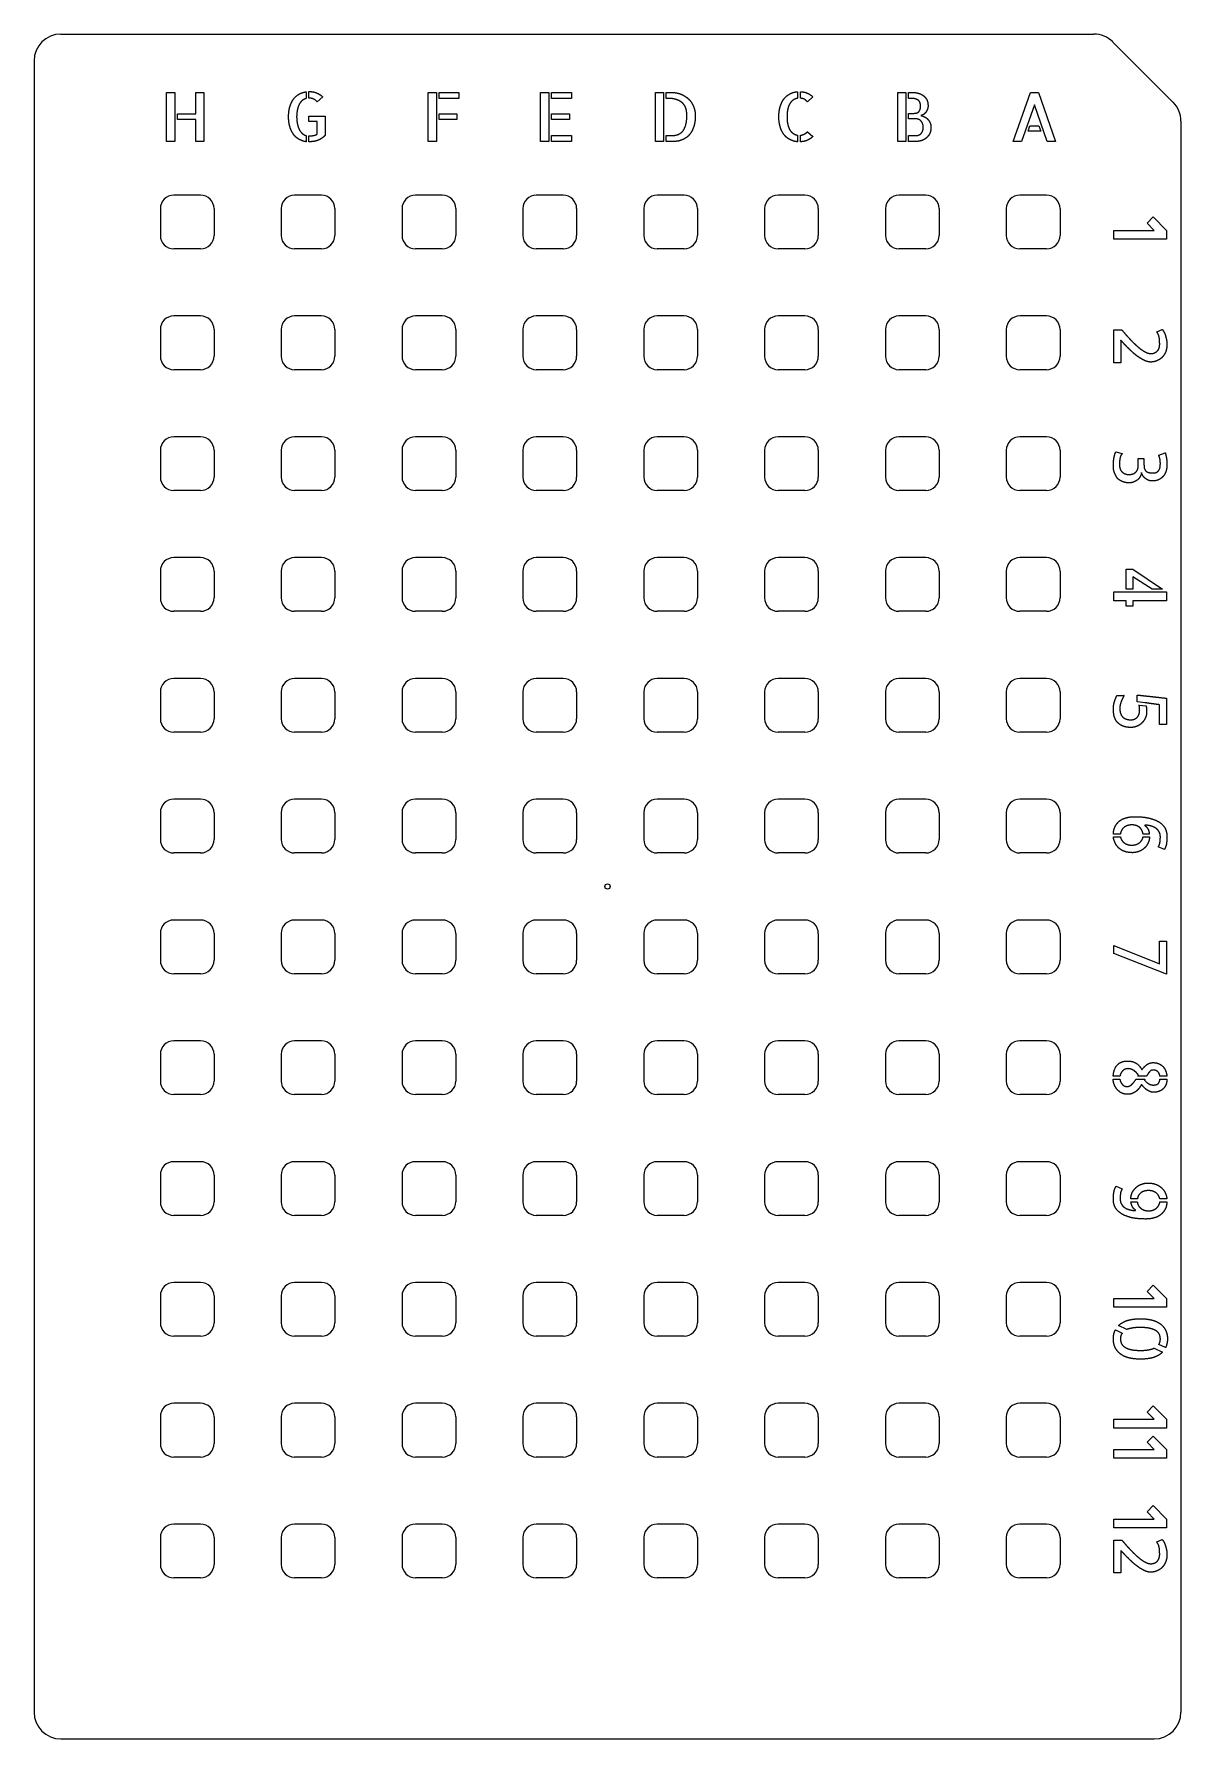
# Model space of a CAD drawing. Extents: x -43 to 43, y -64 to 64.
import ezdxf

# ---------------------------------------------------------------- set-up
doc = ezdxf.new("R2010")
doc.units = 0
doc.header["$MEASUREMENT"] = 0
doc.layers.add('VISIBLE', color=7, linetype='CONTINUOUS')

msp = doc.modelspace()

# ---------------------------------------------------------------- linework, layer by layer
at = {"layer": 'VISIBLE'}
for p, q in [((-40.7, 63.5), (36.21, 63.5)), ((37.63, 62.91), (42.11, 58.43)), ((-42.7, 61.5), (-42.7, -61.5)), ((-32.83, 55.5), (-32.83, 59.16)), ((-32.83, 59.16), (-32.23, 59.16)), ((-32.23, 59.16), (-32.23, 55.5)), ((-30.65, 59.16), (-30.05, 59.16)), ((-30.65, 57.55), (-30.65, 59.16)), ((-30.05, 59.16), (-30.05, 55.5)), ((-22.44, 59.2), (-22.44, 58.7)), ((-22.23, 58.73), (-22.23, 59.22)), ((-22.23, 59.22), (-22.23, 59.22)), ((-22.21, 58.73), (-22.23, 58.73)), ((-21.21, 58.82), (-21.62, 58.45)), ((-13.35, 55.5), (-13.35, 59.16)), ((-13.35, 59.16), (-12.74, 59.16)), ((-12.74, 59.16), (-12.74, 55.5)), ((-12.54, 59.16), (-11.06, 59.16)), ((-12.54, 58.71), (-12.54, 59.16)), ((-11.06, 58.71), (-12.54, 58.71)), ((-11.06, 59.16), (-11.06, 58.71)), ((-4.98, 55.5), (-4.98, 59.16)), ((-4.98, 59.16), (-4.37, 59.16)), ((-4.37, 59.16), (-4.37, 55.5)), ((-4.17, 59.16), (-2.69, 59.16)), ((-4.17, 58.71), (-4.17, 59.16)), ((-2.69, 58.71), (-4.17, 58.71)), ((-2.69, 59.16), (-2.69, 58.71)), ((3.58, 55.5), (3.58, 59.16)), ((3.58, 59.16), (4.18, 59.16)), ((4.18, 59.16), (4.18, 55.5)), ((4.38, 59.16), (4.69, 59.16)), ((4.38, 58.71), (4.38, 59.16)), ((4.53, 58.71), (4.38, 58.71)), ((14.16, 59.21), (14.16, 58.72)), ((14.37, 58.72), (14.37, 59.21)), ((15.3, 58.82), (14.89, 58.45)), ((21.61, 55.5), (21.61, 59.16)), ((21.61, 59.16), (22.21, 59.16)), ((22.21, 59.16), (22.21, 55.5)), ((22.41, 58.71), (22.41, 59.16)), ((22.41, 59.16), (22.67, 59.16)), ((22.61, 58.71), (22.41, 58.71)), ((30.22, 55.5), (31.5, 59.15)), ((31.5, 59.15), (32.09, 59.15)), ((32.09, 59.15), (33.36, 55.5)), ((-32.03, 57.15), (-32.03, 57.55)), ((-32.03, 57.55), (-30.65, 57.55)), ((-22.23, 57.39), (-21.02, 57.39)), ((-22.23, 56.98), (-22.23, 57.39)), ((-21.02, 57.39), (-21.02, 55.97)), ((-12.54, 57.15), (-12.54, 57.55)), ((-12.54, 57.55), (-11.22, 57.55)), ((-11.22, 57.55), (-11.22, 57.15)), ((-4.17, 57.15), (-4.17, 57.55)), ((-4.17, 57.55), (-2.84, 57.55)), ((-2.84, 57.55), (-2.84, 57.15)), ((22.41, 57.19), (22.41, 57.59)), ((22.41, 57.59), (22.65, 57.59)), ((22.91, 57.19), (22.41, 57.19)), ((31.8, 58.24), (30.84, 55.5)), ((32.74, 55.5), (31.8, 58.24)), ((-30.65, 57.15), (-32.03, 57.15)), ((-30.65, 55.5), (-30.65, 57.15)), ((-22.44, 55.94), (-22.44, 55.48)), ((-21.61, 56.98), (-22.23, 56.98)), ((-22.23, 55.48), (-22.23, 55.91)), ((-21.61, 56.08), (-21.61, 56.98)), ((-11.22, 57.15), (-12.54, 57.15)), ((-2.84, 57.15), (-4.17, 57.15)), ((-4.17, 55.5), (-4.17, 55.95)), ((-4.17, 55.95), (-2.69, 55.95)), ((-2.69, 55.95), (-2.69, 55.5)), ((4.38, 55.5), (4.38, 55.94)), ((4.38, 55.94), (4.77, 55.94)), ((14.16, 55.97), (14.16, 55.48)), ((14.37, 55.48), (14.37, 55.97)), ((14.89, 56.23), (15.3, 55.87)), ((22.41, 55.5), (22.41, 55.94)), ((22.41, 55.94), (22.95, 55.94)), ((31.32, 56.26), (31.46, 56.66)), ((32.27, 56.26), (31.32, 56.26)), ((31.46, 56.66), (32.12, 56.66)), ((32.12, 56.66), (32.27, 56.26)), ((42.7, 57.01), (42.7, -61.5)), ((-32.23, 55.5), (-32.83, 55.5)), ((-30.05, 55.5), (-30.65, 55.5)), ((-22.23, 55.48), (-22.23, 55.48)), ((-12.74, 55.5), (-13.35, 55.5)), ((-4.37, 55.5), (-4.98, 55.5)), ((-2.69, 55.5), (-4.17, 55.5)), ((4.18, 55.5), (3.58, 55.5)), ((4.97, 55.5), (4.38, 55.5)), ((22.21, 55.5), (21.61, 55.5)), ((22.99, 55.5), (22.41, 55.5)), ((30.84, 55.5), (30.22, 55.5)), ((33.36, 55.5), (32.74, 55.5)), ((-30.3, 51.5), (-32.3, 51.5)), ((-21.3, 51.5), (-23.3, 51.5)), ((-12.3, 51.5), (-14.3, 51.5)), ((-3.3, 51.5), (-5.3, 51.5)), ((5.7, 51.5), (3.7, 51.5)), ((14.7, 51.5), (12.7, 51.5)), ((23.7, 51.5), (21.7, 51.5)), ((32.7, 51.5), (30.7, 51.5)), ((-33.3, 50.5), (-33.3, 48.5)), ((-29.3, 50.5), (-29.3, 48.5)), ((-24.3, 50.5), (-24.3, 48.5)), ((-20.3, 50.5), (-20.3, 48.5)), ((-15.3, 50.5), (-15.3, 48.5)), ((-11.3, 50.5), (-11.3, 48.5)), ((-6.3, 50.5), (-6.3, 48.5)), ((-2.3, 50.5), (-2.3, 48.5)), ((2.7, 50.5), (2.7, 48.5)), ((6.7, 50.5), (6.7, 48.5)), ((11.7, 50.5), (11.7, 48.5)), ((15.7, 50.5), (15.7, 48.5)), ((20.7, 50.5), (20.7, 48.5)), ((24.7, 50.5), (24.7, 48.5)), ((29.7, 50.5), (29.7, 48.5)), ((33.7, 50.5), (33.7, 48.5)), ((40.18, 49.42), (40.64, 49.88)), ((40.64, 49.88), (41.64, 48.88)), ((37.7, 48.23), (37.7, 48.88)), ((37.7, 48.88), (40.72, 48.88)), ((40.72, 48.88), (40.18, 49.42)), ((41.64, 48.88), (41.64, 48.23)), ((-30.3, 47.5), (-32.3, 47.5)), ((-21.3, 47.5), (-23.3, 47.5)), ((-12.3, 47.5), (-14.3, 47.5)), ((-3.3, 47.5), (-5.3, 47.5)), ((5.7, 47.5), (3.7, 47.5)), ((14.7, 47.5), (12.7, 47.5)), ((23.7, 47.5), (21.7, 47.5)), ((32.7, 47.5), (30.7, 47.5)), ((41.64, 48.23), (37.7, 48.23)), ((-30.3, 42.5), (-32.3, 42.5)), ((-21.3, 42.5), (-23.3, 42.5)), ((-12.3, 42.5), (-14.3, 42.5)), ((-3.3, 42.5), (-5.3, 42.5)), ((5.7, 42.5), (3.7, 42.5)), ((14.7, 42.5), (12.7, 42.5)), ((23.7, 42.5), (21.7, 42.5)), ((32.7, 42.5), (30.7, 42.5)), ((-33.3, 41.5), (-33.3, 39.5)), ((-29.3, 41.5), (-29.3, 39.5)), ((-24.3, 41.5), (-24.3, 39.5)), ((-20.3, 41.5), (-20.3, 39.5)), ((-15.3, 41.5), (-15.3, 39.5)), ((-11.3, 41.5), (-11.3, 39.5)), ((-6.3, 41.5), (-6.3, 39.5)), ((-2.3, 41.5), (-2.3, 39.5)), ((2.7, 41.5), (2.7, 39.5)), ((6.7, 41.5), (6.7, 39.5)), ((11.7, 41.5), (11.7, 39.5)), ((15.7, 41.5), (15.7, 39.5)), ((20.7, 41.5), (20.7, 39.5)), ((24.7, 41.5), (24.7, 39.5)), ((29.7, 41.5), (29.7, 39.5)), ((33.7, 41.5), (33.7, 39.5)), ((37.7, 39.02), (37.7, 41.46)), ((37.7, 41.46), (38.3, 41.46)), ((38.22, 40.69), (38.22, 39.02)), ((40.91, 41.32), (41.31, 41.5)), ((-30.3, 38.5), (-32.3, 38.5)), ((-21.3, 38.5), (-23.3, 38.5)), ((-12.3, 38.5), (-14.3, 38.5)), ((-3.3, 38.5), (-5.3, 38.5)), ((5.7, 38.5), (3.7, 38.5)), ((14.7, 38.5), (12.7, 38.5)), ((23.7, 38.5), (21.7, 38.5)), ((32.7, 38.5), (30.7, 38.5)), ((38.22, 39.02), (37.7, 39.02)), ((-30.3, 33.5), (-32.3, 33.5)), ((-21.3, 33.5), (-23.3, 33.5)), ((-12.3, 33.5), (-14.3, 33.5)), ((-3.3, 33.5), (-5.3, 33.5)), ((5.7, 33.5), (3.7, 33.5)), ((14.7, 33.5), (12.7, 33.5)), ((23.7, 33.5), (21.7, 33.5)), ((32.7, 33.5), (30.7, 33.5)), ((-33.3, 32.5), (-33.3, 30.5)), ((-29.3, 32.5), (-29.3, 30.5)), ((-24.3, 32.5), (-24.3, 30.5)), ((-20.3, 32.5), (-20.3, 30.5)), ((-15.3, 32.5), (-15.3, 30.5)), ((-11.3, 32.5), (-11.3, 30.5)), ((-6.3, 32.5), (-6.3, 30.5)), ((-2.3, 32.5), (-2.3, 30.5)), ((2.7, 32.5), (2.7, 30.5)), ((6.7, 32.5), (6.7, 30.5)), ((11.7, 32.5), (11.7, 30.5)), ((15.7, 32.5), (15.7, 30.5)), ((20.7, 32.5), (20.7, 30.5)), ((24.7, 32.5), (24.7, 30.5)), ((29.7, 32.5), (29.7, 30.5)), ((33.7, 32.5), (33.7, 30.5)), ((37.86, 32.39), (38.32, 32.25)), ((39.52, 31.34), (39.52, 31.88)), ((39.52, 31.88), (39.95, 31.88)), ((39.95, 31.88), (39.95, 31.52)), ((41.05, 32.12), (41.54, 32.31)), ((-30.3, 29.5), (-32.3, 29.5)), ((-21.3, 29.5), (-23.3, 29.5)), ((-12.3, 29.5), (-14.3, 29.5)), ((-3.3, 29.5), (-5.3, 29.5)), ((5.7, 29.5), (3.7, 29.5)), ((14.7, 29.5), (12.7, 29.5)), ((23.7, 29.5), (21.7, 29.5)), ((32.7, 29.5), (30.7, 29.5)), ((-30.3, 24.5), (-32.3, 24.5)), ((-21.3, 24.5), (-23.3, 24.5)), ((-12.3, 24.5), (-14.3, 24.5)), ((-3.3, 24.5), (-5.3, 24.5)), ((5.7, 24.5), (3.7, 24.5)), ((14.7, 24.5), (12.7, 24.5)), ((23.7, 24.5), (21.7, 24.5)), ((32.7, 24.5), (30.7, 24.5)), ((-33.3, 23.5), (-33.3, 21.5)), ((-29.3, 23.5), (-29.3, 21.5)), ((-24.3, 23.5), (-24.3, 21.5)), ((-20.3, 23.5), (-20.3, 21.5)), ((-15.3, 23.5), (-15.3, 21.5)), ((-11.3, 23.5), (-11.3, 21.5)), ((-6.3, 23.5), (-6.3, 21.5)), ((-2.3, 23.5), (-2.3, 21.5)), ((2.7, 23.5), (2.7, 21.5)), ((6.7, 23.5), (6.7, 21.5)), ((11.7, 23.5), (11.7, 21.5)), ((15.7, 23.5), (15.7, 21.5)), ((20.7, 23.5), (20.7, 21.5)), ((24.7, 23.5), (24.7, 21.5)), ((29.7, 23.5), (29.7, 21.5)), ((33.7, 23.5), (33.7, 21.5)), ((38.62, 22.16), (38.62, 23.64)), ((38.62, 23.64), (39.13, 23.64)), ((39.13, 23.64), (41.32, 22.16)), ((40.55, 22.16), (39.13, 23.07)), ((39.13, 23.07), (39.13, 22.16)), ((37.7, 21.29), (37.7, 21.94)), ((37.7, 21.94), (41.64, 21.94)), ((39.13, 22.16), (38.62, 22.16)), ((41.32, 22.16), (40.55, 22.16)), ((41.64, 21.94), (41.64, 21.29)), ((-30.3, 20.5), (-32.3, 20.5)), ((-21.3, 20.5), (-23.3, 20.5)), ((-12.3, 20.5), (-14.3, 20.5)), ((-3.3, 20.5), (-5.3, 20.5)), ((5.7, 20.5), (3.7, 20.5)), ((14.7, 20.5), (12.7, 20.5)), ((23.7, 20.5), (21.7, 20.5)), ((32.7, 20.5), (30.7, 20.5)), ((38.62, 21.29), (37.7, 21.29)), ((38.62, 20.88), (38.62, 21.29)), ((39.13, 20.88), (38.62, 20.88)), ((41.64, 21.29), (39.13, 21.29)), ((39.13, 21.29), (39.13, 20.88)), ((-30.3, 15.5), (-32.3, 15.5)), ((-21.3, 15.5), (-23.3, 15.5)), ((-12.3, 15.5), (-14.3, 15.5)), ((-3.3, 15.5), (-5.3, 15.5)), ((5.7, 15.5), (3.7, 15.5)), ((14.7, 15.5), (12.7, 15.5)), ((23.7, 15.5), (21.7, 15.5)), ((32.7, 15.5), (30.7, 15.5)), ((-33.3, 14.5), (-33.3, 12.5)), ((-29.3, 14.5), (-29.3, 12.5)), ((-24.3, 14.5), (-24.3, 12.5)), ((-20.3, 14.5), (-20.3, 12.5)), ((-15.3, 14.5), (-15.3, 12.5)), ((-11.3, 14.5), (-11.3, 12.5)), ((-6.3, 14.5), (-6.3, 12.5)), ((-2.3, 14.5), (-2.3, 12.5)), ((2.7, 14.5), (2.7, 12.5)), ((6.7, 14.5), (6.7, 12.5)), ((11.7, 14.5), (11.7, 12.5)), ((15.7, 14.5), (15.7, 12.5)), ((20.7, 14.5), (20.7, 12.5)), ((24.7, 14.5), (24.7, 12.5)), ((29.7, 14.5), (29.7, 12.5)), ((33.7, 14.5), (33.7, 12.5)), ((37.94, 14.23), (38.47, 14.23)), ((39.44, 13.76), (39.44, 14.26)), ((41.64, 14.02), (41.64, 12.07)), ((39.66, 13.73), (39.44, 13.76)), ((39.58, 13.52), (40.11, 13.46)), ((40.01, 13.69), (39.66, 13.73)), ((41.11, 12.07), (41.11, 13.54)), ((-30.3, 11.5), (-32.3, 11.5)), ((-21.3, 11.5), (-23.3, 11.5)), ((-12.3, 11.5), (-14.3, 11.5)), ((-3.3, 11.5), (-5.3, 11.5)), ((5.7, 11.5), (3.7, 11.5)), ((14.7, 11.5), (12.7, 11.5)), ((23.7, 11.5), (21.7, 11.5)), ((32.7, 11.5), (30.7, 11.5)), ((41.64, 12.07), (41.11, 12.07)), ((-30.3, 6.5), (-32.3, 6.5)), ((-21.3, 6.5), (-23.3, 6.5)), ((-12.3, 6.5), (-14.3, 6.5)), ((-3.3, 6.5), (-5.3, 6.5)), ((5.7, 6.5), (3.7, 6.5)), ((14.7, 6.5), (12.7, 6.5)), ((23.7, 6.5), (21.7, 6.5)), ((32.7, 6.5), (30.7, 6.5)), ((-33.3, 5.5), (-33.3, 3.5)), ((-29.3, 5.5), (-29.3, 3.5)), ((-24.3, 5.5), (-24.3, 3.5)), ((-20.3, 5.5), (-20.3, 3.5)), ((-15.3, 5.5), (-15.3, 3.5)), ((-11.3, 5.5), (-11.3, 3.5)), ((-6.3, 5.5), (-6.3, 3.5)), ((-2.3, 5.5), (-2.3, 3.5)), ((2.7, 5.5), (2.7, 3.5)), ((6.7, 5.5), (6.7, 3.5)), ((11.7, 5.5), (11.7, 3.5)), ((15.7, 5.5), (15.7, 3.5)), ((20.7, 5.5), (20.7, 3.5)), ((24.7, 5.5), (24.7, 3.5)), ((29.7, 5.5), (29.7, 3.5)), ((33.7, 5.5), (33.7, 3.5)), ((38.19, 3.91), (37.67, 3.91)), ((40.35, 3.91), (39.88, 3.91)), ((37.67, 3.69), (38.2, 3.69)), ((39.88, 3.69), (40.37, 3.69)), ((41.47, 2.76), (41.02, 2.96)), ((-30.3, 2.5), (-32.3, 2.5)), ((-21.3, 2.5), (-23.3, 2.5)), ((-12.3, 2.5), (-14.3, 2.5)), ((-3.3, 2.5), (-5.3, 2.5)), ((5.7, 2.5), (3.7, 2.5)), ((14.7, 2.5), (12.7, 2.5)), ((23.7, 2.5), (21.7, 2.5)), ((32.7, 2.5), (30.7, 2.5)), ((-30.3, -2.5), (-32.3, -2.5)), ((-21.3, -2.5), (-23.3, -2.5)), ((-12.3, -2.5), (-14.3, -2.5)), ((-3.3, -2.5), (-5.3, -2.5)), ((5.7, -2.5), (3.7, -2.5)), ((14.7, -2.5), (12.7, -2.5)), ((23.7, -2.5), (21.7, -2.5)), ((32.7, -2.5), (30.7, -2.5)), ((-33.3, -3.5), (-33.3, -5.5)), ((-29.3, -3.5), (-29.3, -5.5)), ((-24.3, -3.5), (-24.3, -5.5)), ((-20.3, -3.5), (-20.3, -5.5)), ((-15.3, -3.5), (-15.3, -5.5)), ((-11.3, -3.5), (-11.3, -5.5)), ((-6.3, -3.5), (-6.3, -5.5)), ((-2.3, -3.5), (-2.3, -5.5)), ((2.7, -3.5), (2.7, -5.5)), ((6.7, -3.5), (6.7, -5.5)), ((11.7, -3.5), (11.7, -5.5)), ((15.7, -3.5), (15.7, -5.5)), ((20.7, -3.5), (20.7, -5.5)), ((24.7, -3.5), (24.7, -5.5)), ((29.7, -3.5), (29.7, -5.5)), ((33.7, -3.5), (33.7, -5.5)), ((37.7, -5), (37.7, -4.4)), ((37.7, -4.4), (41.11, -5.77)), ((41.64, -6.53), (37.7, -5)), ((41.11, -5.77), (41.11, -4.06)), ((41.11, -4.06), (41.64, -4.06)), ((41.64, -4.06), (41.64, -6.53)), ((-30.3, -6.5), (-32.3, -6.5)), ((-21.3, -6.5), (-23.3, -6.5)), ((-12.3, -6.5), (-14.3, -6.5)), ((-3.3, -6.5), (-5.3, -6.5)), ((5.7, -6.5), (3.7, -6.5)), ((14.7, -6.5), (12.7, -6.5)), ((23.7, -6.5), (21.7, -6.5)), ((32.7, -6.5), (30.7, -6.5)), ((-33.3, -12.5), (-33.3, -14.5)), ((-30.3, -11.5), (-32.3, -11.5)), ((-29.3, -12.5), (-29.3, -14.5)), ((-24.3, -12.5), (-24.3, -14.5)), ((-21.3, -11.5), (-23.3, -11.5)), ((-20.3, -12.5), (-20.3, -14.5)), ((-15.3, -12.5), (-15.3, -14.5)), ((-12.3, -11.5), (-14.3, -11.5)), ((-11.3, -12.5), (-11.3, -14.5)), ((-6.3, -12.5), (-6.3, -14.5)), ((-3.3, -11.5), (-5.3, -11.5)), ((-2.3, -12.5), (-2.3, -14.5)), ((2.7, -12.5), (2.7, -14.5)), ((5.7, -11.5), (3.7, -11.5)), ((6.7, -12.5), (6.7, -14.5)), ((11.7, -12.5), (11.7, -14.5)), ((14.7, -11.5), (12.7, -11.5)), ((15.7, -12.5), (15.7, -14.5)), ((20.7, -12.5), (20.7, -14.5)), ((23.7, -11.5), (21.7, -11.5)), ((24.7, -12.5), (24.7, -14.5)), ((29.7, -12.5), (29.7, -14.5)), ((32.7, -11.5), (30.7, -11.5)), ((33.7, -12.5), (33.7, -14.5)), ((37.65, -14.35), (38.16, -14.35)), ((38.16, -14.13), (37.66, -14.13)), ((39.36, -14.35), (40.02, -14.35)), ((39.49, -14.13), (39.54, -14.04)), ((40.14, -14.13), (39.49, -14.13)), ((41.66, -14.13), (41.14, -14.13)), ((41.14, -14.35), (41.66, -14.35)), ((-30.3, -15.5), (-32.3, -15.5)), ((-21.3, -15.5), (-23.3, -15.5)), ((-12.3, -15.5), (-14.3, -15.5)), ((-3.3, -15.5), (-5.3, -15.5)), ((5.7, -15.5), (3.7, -15.5)), ((14.7, -15.5), (12.7, -15.5)), ((23.7, -15.5), (21.7, -15.5)), ((32.7, -15.5), (30.7, -15.5)), ((-33.3, -21.5), (-33.3, -23.5)), ((-30.3, -20.5), (-32.3, -20.5)), ((-29.3, -21.5), (-29.3, -23.5)), ((-24.3, -21.5), (-24.3, -23.5)), ((-21.3, -20.5), (-23.3, -20.5)), ((-20.3, -21.5), (-20.3, -23.5)), ((-15.3, -21.5), (-15.3, -23.5)), ((-12.3, -20.5), (-14.3, -20.5)), ((-11.3, -21.5), (-11.3, -23.5)), ((-6.3, -21.5), (-6.3, -23.5)), ((-3.3, -20.5), (-5.3, -20.5)), ((-2.3, -21.5), (-2.3, -23.5)), ((2.7, -21.5), (2.7, -23.5)), ((5.7, -20.5), (3.7, -20.5)), ((6.7, -21.5), (6.7, -23.5)), ((11.7, -21.5), (11.7, -23.5)), ((14.7, -20.5), (12.7, -20.5)), ((15.7, -21.5), (15.7, -23.5)), ((20.7, -21.5), (20.7, -23.5)), ((23.7, -20.5), (21.7, -20.5)), ((24.7, -21.5), (24.7, -23.5)), ((29.7, -21.5), (29.7, -23.5)), ((32.7, -20.5), (30.7, -20.5)), ((33.7, -21.5), (33.7, -23.5)), ((37.88, -22.33), (38.32, -22.53)), ((39.46, -23.27), (38.97, -23.27)), ((38.98, -23.48), (39.45, -23.48)), ((41.65, -23.27), (41.13, -23.27)), ((41.14, -23.48), (41.66, -23.48)), ((-30.3, -24.5), (-32.3, -24.5)), ((-21.3, -24.5), (-23.3, -24.5)), ((-12.3, -24.5), (-14.3, -24.5)), ((-3.3, -24.5), (-5.3, -24.5)), ((5.7, -24.5), (3.7, -24.5)), ((14.7, -24.5), (12.7, -24.5)), ((23.7, -24.5), (21.7, -24.5)), ((32.7, -24.5), (30.7, -24.5)), ((-30.3, -29.5), (-32.3, -29.5)), ((-21.3, -29.5), (-23.3, -29.5)), ((-12.3, -29.5), (-14.3, -29.5)), ((-3.3, -29.5), (-5.3, -29.5)), ((5.7, -29.5), (3.7, -29.5)), ((14.7, -29.5), (12.7, -29.5)), ((23.7, -29.5), (21.7, -29.5)), ((32.7, -29.5), (30.7, -29.5)), ((40.18, -30.16), (40.64, -29.7)), ((40.72, -30.7), (40.18, -30.16)), ((40.64, -29.7), (41.64, -30.7)), ((-33.3, -30.5), (-33.3, -32.5)), ((-29.3, -30.5), (-29.3, -32.5)), ((-24.3, -30.5), (-24.3, -32.5)), ((-20.3, -30.5), (-20.3, -32.5)), ((-15.3, -30.5), (-15.3, -32.5)), ((-11.3, -30.5), (-11.3, -32.5)), ((-6.3, -30.5), (-6.3, -32.5)), ((-2.3, -30.5), (-2.3, -32.5)), ((2.7, -30.5), (2.7, -32.5)), ((6.7, -30.5), (6.7, -32.5)), ((11.7, -30.5), (11.7, -32.5)), ((15.7, -30.5), (15.7, -32.5)), ((20.7, -30.5), (20.7, -32.5)), ((24.7, -30.5), (24.7, -32.5)), ((29.7, -30.5), (29.7, -32.5)), ((33.7, -30.5), (33.7, -32.5)), ((37.7, -31.35), (37.7, -30.7)), ((37.7, -30.7), (40.72, -30.7)), ((41.64, -31.35), (37.7, -31.35)), ((41.64, -30.7), (41.64, -31.35)), ((38.68, -33), (38.06, -32.71)), ((-30.3, -33.5), (-32.3, -33.5)), ((-21.3, -33.5), (-23.3, -33.5)), ((-12.3, -33.5), (-14.3, -33.5)), ((-3.3, -33.5), (-5.3, -33.5)), ((5.7, -33.5), (3.7, -33.5)), ((14.7, -33.5), (12.7, -33.5)), ((23.7, -33.5), (21.7, -33.5)), ((32.7, -33.5), (30.7, -33.5)), ((37.82, -33.03), (38.33, -33.27)), ((41.56, -34.35), (41.06, -34.11)), ((40.71, -34.39), (41.33, -34.68)), ((-30.3, -38.5), (-32.3, -38.5)), ((-21.3, -38.5), (-23.3, -38.5)), ((-12.3, -38.5), (-14.3, -38.5)), ((-3.3, -38.5), (-5.3, -38.5)), ((5.7, -38.5), (3.7, -38.5)), ((14.7, -38.5), (12.7, -38.5)), ((23.7, -38.5), (21.7, -38.5)), ((32.7, -38.5), (30.7, -38.5)), ((40.18, -39.15), (40.64, -38.69)), ((40.72, -39.69), (40.18, -39.15)), ((40.64, -38.69), (41.64, -39.69)), ((-33.3, -39.5), (-33.3, -41.5)), ((-29.3, -39.5), (-29.3, -41.5)), ((-24.3, -39.5), (-24.3, -41.5)), ((-20.3, -39.5), (-20.3, -41.5)), ((-15.3, -39.5), (-15.3, -41.5)), ((-11.3, -39.5), (-11.3, -41.5)), ((-6.3, -39.5), (-6.3, -41.5)), ((-2.3, -39.5), (-2.3, -41.5)), ((2.7, -39.5), (2.7, -41.5)), ((6.7, -39.5), (6.7, -41.5)), ((11.7, -39.5), (11.7, -41.5)), ((15.7, -39.5), (15.7, -41.5)), ((20.7, -39.5), (20.7, -41.5)), ((24.7, -39.5), (24.7, -41.5)), ((29.7, -39.5), (29.7, -41.5)), ((33.7, -39.5), (33.7, -41.5)), ((37.7, -40.34), (37.7, -39.69)), ((37.7, -39.69), (40.72, -39.69)), ((41.64, -40.34), (37.7, -40.34)), ((41.64, -39.69), (41.64, -40.34)), ((40.18, -41.4), (40.64, -40.94)), ((40.72, -41.94), (40.18, -41.4)), ((40.64, -40.94), (41.64, -41.94)), ((-30.3, -42.5), (-32.3, -42.5)), ((-21.3, -42.5), (-23.3, -42.5)), ((-12.3, -42.5), (-14.3, -42.5)), ((-3.3, -42.5), (-5.3, -42.5)), ((5.7, -42.5), (3.7, -42.5)), ((14.7, -42.5), (12.7, -42.5)), ((23.7, -42.5), (21.7, -42.5)), ((32.7, -42.5), (30.7, -42.5)), ((37.7, -42.59), (37.7, -41.94)), ((37.7, -41.94), (40.72, -41.94)), ((41.64, -42.59), (37.7, -42.59)), ((41.64, -41.94), (41.64, -42.59)), ((40.18, -46.58), (40.64, -46.12)), ((40.72, -47.12), (40.18, -46.58)), ((40.64, -46.12), (41.64, -47.12)), ((-30.3, -47.5), (-32.3, -47.5)), ((-21.3, -47.5), (-23.3, -47.5)), ((-12.3, -47.5), (-14.3, -47.5)), ((-3.3, -47.5), (-5.3, -47.5)), ((5.7, -47.5), (3.7, -47.5)), ((14.7, -47.5), (12.7, -47.5)), ((23.7, -47.5), (21.7, -47.5)), ((32.7, -47.5), (30.7, -47.5)), ((37.7, -47.77), (37.7, -47.12)), ((37.7, -47.12), (40.72, -47.12)), ((41.64, -47.77), (37.7, -47.77)), ((41.64, -47.12), (41.64, -47.77)), ((-33.3, -48.5), (-33.3, -50.5)), ((-29.3, -48.5), (-29.3, -50.5)), ((-24.3, -48.5), (-24.3, -50.5)), ((-20.3, -48.5), (-20.3, -50.5)), ((-15.3, -48.5), (-15.3, -50.5)), ((-11.3, -48.5), (-11.3, -50.5)), ((-6.3, -48.5), (-6.3, -50.5)), ((-2.3, -48.5), (-2.3, -50.5)), ((2.7, -48.5), (2.7, -50.5)), ((6.7, -48.5), (6.7, -50.5)), ((11.7, -48.5), (11.7, -50.5)), ((15.7, -48.5), (15.7, -50.5)), ((20.7, -48.5), (20.7, -50.5)), ((24.7, -48.5), (24.7, -50.5)), ((29.7, -48.5), (29.7, -50.5)), ((33.7, -48.5), (33.7, -50.5)), ((37.7, -51.13), (37.7, -48.69)), ((37.7, -48.69), (38.3, -48.69)), ((38.22, -49.46), (38.22, -51.13)), ((40.91, -48.83), (41.31, -48.65)), ((-30.3, -51.5), (-32.3, -51.5)), ((-21.3, -51.5), (-23.3, -51.5)), ((-12.3, -51.5), (-14.3, -51.5)), ((-3.3, -51.5), (-5.3, -51.5)), ((5.7, -51.5), (3.7, -51.5)), ((14.7, -51.5), (12.7, -51.5)), ((23.7, -51.5), (21.7, -51.5)), ((32.7, -51.5), (30.7, -51.5)), ((38.22, -51.13), (37.7, -51.13)), ((-40.7, -63.5), (40.7, -63.5))]:
    msp.add_line(p, q, dxfattribs=at)
msp.add_circle((0, 0), 0.2, dxfattribs=at)
for centre, radius, start, end in [((-40.7, 61.5), 2, 90, 180), ((36.21, 61.5), 2, 45, 90), ((40.7, 57.01), 2, 0, 45), ((-32.3, 50.5), 1, 90, 180), ((-30.3, 50.5), 1, 0, 90), ((-23.3, 50.5), 1, 90, 180), ((-21.3, 50.5), 1, 0, 90), ((-14.3, 50.5), 1, 90, 180), ((-12.3, 50.5), 1, 0, 90), ((-5.3, 50.5), 1, 90, 180), ((-3.3, 50.5), 1, 0, 90), ((3.7, 50.5), 1, 90, 180), ((5.7, 50.5), 1, 0, 90), ((12.7, 50.5), 1, 90, 180), ((14.7, 50.5), 1, 0, 90), ((21.7, 50.5), 1, 90, 180), ((23.7, 50.5), 1, 0, 90), ((30.7, 50.5), 1, 90, 180), ((32.7, 50.5), 1, 0, 90), ((-32.3, 48.5), 1, 180, 270), ((-30.3, 48.5), 1, 270, 0), ((-23.3, 48.5), 1, 180, 270), ((-21.3, 48.5), 1, 270, 0), ((-14.3, 48.5), 1, 180, 270), ((-12.3, 48.5), 1, 270, 0), ((-5.3, 48.5), 1, 180, 270), ((-3.3, 48.5), 1, 270, 0), ((3.7, 48.5), 1, 180, 270), ((5.7, 48.5), 1, 270, 0), ((12.7, 48.5), 1, 180, 270), ((14.7, 48.5), 1, 270, 0), ((21.7, 48.5), 1, 180, 270), ((23.7, 48.5), 1, 270, 0), ((30.7, 48.5), 1, 180, 270), ((32.7, 48.5), 1, 270, 0), ((-32.3, 41.5), 1, 90, 180), ((-30.3, 41.5), 1, 0, 90), ((-23.3, 41.5), 1, 90, 180), ((-21.3, 41.5), 1, 0, 90), ((-14.3, 41.5), 1, 90, 180), ((-12.3, 41.5), 1, 0, 90), ((-5.3, 41.5), 1, 90, 180), ((-3.3, 41.5), 1, 0, 90), ((3.7, 41.5), 1, 90, 180), ((5.7, 41.5), 1, 0, 90), ((12.7, 41.5), 1, 90, 180), ((14.7, 41.5), 1, 0, 90), ((21.7, 41.5), 1, 90, 180), ((23.7, 41.5), 1, 0, 90), ((30.7, 41.5), 1, 90, 180), ((32.7, 41.5), 1, 0, 90), ((-32.3, 39.5), 1, 180, 270), ((-30.3, 39.5), 1, 270, 0), ((-23.3, 39.5), 1, 180, 270), ((-21.3, 39.5), 1, 270, 0), ((-14.3, 39.5), 1, 180, 270), ((-12.3, 39.5), 1, 270, 0), ((-5.3, 39.5), 1, 180, 270), ((-3.3, 39.5), 1, 270, 0), ((3.7, 39.5), 1, 180, 270), ((5.7, 39.5), 1, 270, 0), ((12.7, 39.5), 1, 180, 270), ((14.7, 39.5), 1, 270, 0), ((21.7, 39.5), 1, 180, 270), ((23.7, 39.5), 1, 270, 0), ((30.7, 39.5), 1, 180, 270), ((32.7, 39.5), 1, 270, 0), ((-32.3, 32.5), 1, 90, 180), ((-30.3, 32.5), 1, 0, 90), ((-23.3, 32.5), 1, 90, 180), ((-21.3, 32.5), 1, 0, 90), ((-14.3, 32.5), 1, 90, 180), ((-12.3, 32.5), 1, 0, 90), ((-5.3, 32.5), 1, 90, 180), ((-3.3, 32.5), 1, 0, 90), ((3.7, 32.5), 1, 90, 180), ((5.7, 32.5), 1, 0, 90), ((12.7, 32.5), 1, 90, 180), ((14.7, 32.5), 1, 0, 90), ((21.7, 32.5), 1, 90, 180), ((23.7, 32.5), 1, 0, 90), ((30.7, 32.5), 1, 90, 180), ((32.7, 32.5), 1, 0, 90), ((-32.3, 30.5), 1, 180, 270), ((-30.3, 30.5), 1, 270, 0), ((-23.3, 30.5), 1, 180, 270), ((-21.3, 30.5), 1, 270, 0), ((-14.3, 30.5), 1, 180, 270), ((-12.3, 30.5), 1, 270, 0), ((-5.3, 30.5), 1, 180, 270), ((-3.3, 30.5), 1, 270, 0), ((3.7, 30.5), 1, 180, 270), ((5.7, 30.5), 1, 270, 0), ((12.7, 30.5), 1, 180, 270), ((14.7, 30.5), 1, 270, 0), ((21.7, 30.5), 1, 180, 270), ((23.7, 30.5), 1, 270, 0), ((30.7, 30.5), 1, 180, 270), ((32.7, 30.5), 1, 270, 0), ((-32.3, 23.5), 1, 90, 180), ((-30.3, 23.5), 1, 0, 90), ((-23.3, 23.5), 1, 90, 180), ((-21.3, 23.5), 1, 0, 90), ((-14.3, 23.5), 1, 90, 180), ((-12.3, 23.5), 1, 0, 90), ((-5.3, 23.5), 1, 90, 180), ((-3.3, 23.5), 1, 0, 90), ((3.7, 23.5), 1, 90, 180), ((5.7, 23.5), 1, 0, 90), ((12.7, 23.5), 1, 90, 180), ((14.7, 23.5), 1, 0, 90), ((21.7, 23.5), 1, 90, 180), ((23.7, 23.5), 1, 0, 90), ((30.7, 23.5), 1, 90, 180), ((32.7, 23.5), 1, 0, 90), ((-32.3, 21.5), 1, 180, 270), ((-30.3, 21.5), 1, 270, 0), ((-23.3, 21.5), 1, 180, 270), ((-21.3, 21.5), 1, 270, 0), ((-14.3, 21.5), 1, 180, 270), ((-12.3, 21.5), 1, 270, 0), ((-5.3, 21.5), 1, 180, 270), ((-3.3, 21.5), 1, 270, 0), ((3.7, 21.5), 1, 180, 270), ((5.7, 21.5), 1, 270, 0), ((12.7, 21.5), 1, 180, 270), ((14.7, 21.5), 1, 270, 0), ((21.7, 21.5), 1, 180, 270), ((23.7, 21.5), 1, 270, 0), ((30.7, 21.5), 1, 180, 270), ((32.7, 21.5), 1, 270, 0), ((-32.3, 14.5), 1, 90, 180), ((-30.3, 14.5), 1, 0, 90), ((-23.3, 14.5), 1, 90, 180), ((-21.3, 14.5), 1, 0, 90), ((-14.3, 14.5), 1, 90, 180), ((-12.3, 14.5), 1, 0, 90), ((-5.3, 14.5), 1, 90, 180), ((-3.3, 14.5), 1, 0, 90), ((3.7, 14.5), 1, 90, 180), ((5.7, 14.5), 1, 0, 90), ((12.7, 14.5), 1, 90, 180), ((14.7, 14.5), 1, 0, 90), ((21.7, 14.5), 1, 90, 180), ((23.7, 14.5), 1, 0, 90), ((30.7, 14.5), 1, 90, 180), ((32.7, 14.5), 1, 0, 90), ((-32.3, 12.5), 1, 180, 270), ((-30.3, 12.5), 1, 270, 0), ((-23.3, 12.5), 1, 180, 270), ((-21.3, 12.5), 1, 270, 0), ((-14.3, 12.5), 1, 180, 270), ((-12.3, 12.5), 1, 270, 0), ((-5.3, 12.5), 1, 180, 270), ((-3.3, 12.5), 1, 270, 0), ((3.7, 12.5), 1, 180, 270), ((5.7, 12.5), 1, 270, 0), ((12.7, 12.5), 1, 180, 270), ((14.7, 12.5), 1, 270, 0), ((21.7, 12.5), 1, 180, 270), ((23.7, 12.5), 1, 270, 0), ((30.7, 12.5), 1, 180, 270), ((32.7, 12.5), 1, 270, 0), ((-32.3, 5.5), 1, 90, 180), ((-30.3, 5.5), 1, 0, 90), ((-23.3, 5.5), 1, 90, 180), ((-21.3, 5.5), 1, 0, 90), ((-14.3, 5.5), 1, 90, 180), ((-12.3, 5.5), 1, 0, 90), ((-5.3, 5.5), 1, 90, 180), ((-3.3, 5.5), 1, 0, 90), ((3.7, 5.5), 1, 90, 180), ((5.7, 5.5), 1, 0, 90), ((12.7, 5.5), 1, 90, 180), ((14.7, 5.5), 1, 0, 90), ((21.7, 5.5), 1, 90, 180), ((23.7, 5.5), 1, 0, 90), ((30.7, 5.5), 1, 90, 180), ((32.7, 5.5), 1, 0, 90), ((-32.3, 3.5), 1, 180, 270), ((-30.3, 3.5), 1, 270, 0), ((-23.3, 3.5), 1, 180, 270), ((-21.3, 3.5), 1, 270, 0), ((-14.3, 3.5), 1, 180, 270), ((-12.3, 3.5), 1, 270, 0), ((-5.3, 3.5), 1, 180, 270), ((-3.3, 3.5), 1, 270, 0), ((3.7, 3.5), 1, 180, 270), ((5.7, 3.5), 1, 270, 0), ((12.7, 3.5), 1, 180, 270), ((14.7, 3.5), 1, 270, 0), ((21.7, 3.5), 1, 180, 270), ((23.7, 3.5), 1, 270, 0), ((30.7, 3.5), 1, 180, 270), ((32.7, 3.5), 1, 270, 0), ((-32.3, -3.5), 1, 90, 180), ((-30.3, -3.5), 1, 0, 90), ((-23.3, -3.5), 1, 90, 180), ((-21.3, -3.5), 1, 0, 90), ((-14.3, -3.5), 1, 90, 180), ((-12.3, -3.5), 1, 0, 90), ((-5.3, -3.5), 1, 90, 180), ((-3.3, -3.5), 1, 0, 90), ((3.7, -3.5), 1, 90, 180), ((5.7, -3.5), 1, 0, 90), ((12.7, -3.5), 1, 90, 180), ((14.7, -3.5), 1, 0, 90), ((21.7, -3.5), 1, 90, 180), ((23.7, -3.5), 1, 0, 90), ((30.7, -3.5), 1, 90, 180), ((32.7, -3.5), 1, 0, 90), ((-32.3, -5.5), 1, 180, 270), ((-30.3, -5.5), 1, 270, 0), ((-23.3, -5.5), 1, 180, 270), ((-21.3, -5.5), 1, 270, 0), ((-14.3, -5.5), 1, 180, 270), ((-12.3, -5.5), 1, 270, 0), ((-5.3, -5.5), 1, 180, 270), ((-3.3, -5.5), 1, 270, 0), ((3.7, -5.5), 1, 180, 270), ((5.7, -5.5), 1, 270, 0), ((12.7, -5.5), 1, 180, 270), ((14.7, -5.5), 1, 270, 0), ((21.7, -5.5), 1, 180, 270), ((23.7, -5.5), 1, 270, 0), ((30.7, -5.5), 1, 180, 270), ((32.7, -5.5), 1, 270, 0), ((-32.3, -12.5), 1, 90, 180), ((-30.3, -12.5), 1, 0, 90), ((-23.3, -12.5), 1, 90, 180), ((-21.3, -12.5), 1, 0, 90), ((-14.3, -12.5), 1, 90, 180), ((-12.3, -12.5), 1, 0, 90), ((-5.3, -12.5), 1, 90, 180), ((-3.3, -12.5), 1, 0, 90), ((3.7, -12.5), 1, 90, 180), ((5.7, -12.5), 1, 0, 90), ((12.7, -12.5), 1, 90, 180), ((14.7, -12.5), 1, 0, 90), ((21.7, -12.5), 1, 90, 180), ((23.7, -12.5), 1, 0, 90), ((30.7, -12.5), 1, 90, 180), ((32.7, -12.5), 1, 0, 90), ((-32.3, -14.5), 1, 180, 270), ((-30.3, -14.5), 1, 270, 0), ((-23.3, -14.5), 1, 180, 270), ((-21.3, -14.5), 1, 270, 0), ((-14.3, -14.5), 1, 180, 270), ((-12.3, -14.5), 1, 270, 0), ((-5.3, -14.5), 1, 180, 270), ((-3.3, -14.5), 1, 270, 0), ((3.7, -14.5), 1, 180, 270), ((5.7, -14.5), 1, 270, 0), ((12.7, -14.5), 1, 180, 270), ((14.7, -14.5), 1, 270, 0), ((21.7, -14.5), 1, 180, 270), ((23.7, -14.5), 1, 270, 0), ((30.7, -14.5), 1, 180, 270), ((32.7, -14.5), 1, 270, 0), ((-32.3, -21.5), 1, 90, 180), ((-30.3, -21.5), 1, 0, 90), ((-23.3, -21.5), 1, 90, 180), ((-21.3, -21.5), 1, 0, 90), ((-14.3, -21.5), 1, 90, 180), ((-12.3, -21.5), 1, 0, 90), ((-5.3, -21.5), 1, 90, 180), ((-3.3, -21.5), 1, 0, 90), ((3.7, -21.5), 1, 90, 180), ((5.7, -21.5), 1, 0, 90), ((12.7, -21.5), 1, 90, 180), ((14.7, -21.5), 1, 0, 90), ((21.7, -21.5), 1, 90, 180), ((23.7, -21.5), 1, 0, 90), ((30.7, -21.5), 1, 90, 180), ((32.7, -21.5), 1, 0, 90), ((-32.3, -23.5), 1, 180, 270), ((-30.3, -23.5), 1, 270, 0), ((-23.3, -23.5), 1, 180, 270), ((-21.3, -23.5), 1, 270, 0), ((-14.3, -23.5), 1, 180, 270), ((-12.3, -23.5), 1, 270, 0), ((-5.3, -23.5), 1, 180, 270), ((-3.3, -23.5), 1, 270, 0), ((3.7, -23.5), 1, 180, 270), ((5.7, -23.5), 1, 270, 0), ((12.7, -23.5), 1, 180, 270), ((14.7, -23.5), 1, 270, 0), ((21.7, -23.5), 1, 180, 270), ((23.7, -23.5), 1, 270, 0), ((30.7, -23.5), 1, 180, 270), ((32.7, -23.5), 1, 270, 0), ((-32.3, -30.5), 1, 90, 180), ((-30.3, -30.5), 1, 0, 90), ((-23.3, -30.5), 1, 90, 180), ((-21.3, -30.5), 1, 0, 90), ((-14.3, -30.5), 1, 90, 180), ((-12.3, -30.5), 1, 0, 90), ((-5.3, -30.5), 1, 90, 180), ((-3.3, -30.5), 1, 0, 90), ((3.7, -30.5), 1, 90, 180), ((5.7, -30.5), 1, 0, 90), ((12.7, -30.5), 1, 90, 180), ((14.7, -30.5), 1, 0, 90), ((21.7, -30.5), 1, 90, 180), ((23.7, -30.5), 1, 0, 90), ((30.7, -30.5), 1, 90, 180), ((32.7, -30.5), 1, 0, 90), ((-32.3, -32.5), 1, 180, 270), ((-30.3, -32.5), 1, 270, 0), ((-23.3, -32.5), 1, 180, 270), ((-21.3, -32.5), 1, 270, 0), ((-14.3, -32.5), 1, 180, 270), ((-12.3, -32.5), 1, 270, 0), ((-5.3, -32.5), 1, 180, 270), ((-3.3, -32.5), 1, 270, 0), ((3.7, -32.5), 1, 180, 270), ((5.7, -32.5), 1, 270, 0), ((12.7, -32.5), 1, 180, 270), ((14.7, -32.5), 1, 270, 0), ((21.7, -32.5), 1, 180, 270), ((23.7, -32.5), 1, 270, 0), ((30.7, -32.5), 1, 180, 270), ((32.7, -32.5), 1, 270, 0), ((-32.3, -39.5), 1, 90, 180), ((-30.3, -39.5), 1, 0, 90), ((-23.3, -39.5), 1, 90, 180), ((-21.3, -39.5), 1, 0, 90), ((-14.3, -39.5), 1, 90, 180), ((-12.3, -39.5), 1, 0, 90), ((-5.3, -39.5), 1, 90, 180), ((-3.3, -39.5), 1, 0, 90), ((3.7, -39.5), 1, 90, 180), ((5.7, -39.5), 1, 0, 90), ((12.7, -39.5), 1, 90, 180), ((14.7, -39.5), 1, 0, 90), ((21.7, -39.5), 1, 90, 180), ((23.7, -39.5), 1, 0, 90), ((30.7, -39.5), 1, 90, 180), ((32.7, -39.5), 1, 0, 90), ((-32.3, -41.5), 1, 180, 270), ((-30.3, -41.5), 1, 270, 0), ((-23.3, -41.5), 1, 180, 270), ((-21.3, -41.5), 1, 270, 0), ((-14.3, -41.5), 1, 180, 270), ((-12.3, -41.5), 1, 270, 0), ((-5.3, -41.5), 1, 180, 270), ((-3.3, -41.5), 1, 270, 0), ((3.7, -41.5), 1, 180, 270), ((5.7, -41.5), 1, 270, 0), ((12.7, -41.5), 1, 180, 270), ((14.7, -41.5), 1, 270, 0), ((21.7, -41.5), 1, 180, 270), ((23.7, -41.5), 1, 270, 0), ((30.7, -41.5), 1, 180, 270), ((32.7, -41.5), 1, 270, 0), ((-32.3, -48.5), 1, 90, 180), ((-30.3, -48.5), 1, 0, 90), ((-23.3, -48.5), 1, 90, 180), ((-21.3, -48.5), 1, 0, 90), ((-14.3, -48.5), 1, 90, 180), ((-12.3, -48.5), 1, 0, 90), ((-5.3, -48.5), 1, 90, 180), ((-3.3, -48.5), 1, 0, 90), ((3.7, -48.5), 1, 90, 180), ((5.7, -48.5), 1, 0, 90), ((12.7, -48.5), 1, 90, 180), ((14.7, -48.5), 1, 0, 90), ((21.7, -48.5), 1, 90, 180), ((23.7, -48.5), 1, 0, 90), ((30.7, -48.5), 1, 90, 180), ((32.7, -48.5), 1, 0, 90), ((-32.3, -50.5), 1, 180, 270), ((-30.3, -50.5), 1, 270, 0), ((-23.3, -50.5), 1, 180, 270), ((-21.3, -50.5), 1, 270, 0), ((-14.3, -50.5), 1, 180, 270), ((-12.3, -50.5), 1, 270, 0), ((-5.3, -50.5), 1, 180, 270), ((-3.3, -50.5), 1, 270, 0), ((3.7, -50.5), 1, 180, 270), ((5.7, -50.5), 1, 270, 0), ((12.7, -50.5), 1, 180, 270), ((14.7, -50.5), 1, 270, 0), ((21.7, -50.5), 1, 180, 270), ((23.7, -50.5), 1, 270, 0), ((30.7, -50.5), 1, 180, 270), ((32.7, -50.5), 1, 270, 0), ((-40.7, -61.5), 2, 180, 270), ((40.7, -61.5), 2, 270, 0)]:
    msp.add_arc(centre, radius, start, end, dxfattribs=at)
for points in [[(-23.65, 58.1), (-23.55, 58.43), (-23.38, 58.66)], [(-23.38, 58.66), (-23.21, 58.89), (-22.96, 59.03)], [(-22.96, 59.03), (-22.72, 59.16), (-22.44, 59.2)], [(-22.71, 58.57), (-22.84, 58.47), (-22.94, 58.31)], [(-22.44, 58.7), (-22.59, 58.66), (-22.71, 58.57)], [(-22.23, 59.22), (-21.93, 59.22), (-21.67, 59.12)], [(-21.9, 58.66), (-22.05, 58.73), (-22.21, 58.73)], [(-21.62, 58.45), (-21.74, 58.6), (-21.9, 58.66)], [(-21.67, 59.12), (-21.41, 59.02), (-21.21, 58.82)], [(5.22, 58.59), (4.95, 58.71), (4.53, 58.71)], [(4.69, 59.16), (5.15, 59.16), (5.5, 59.01)], [(5.65, 58.3), (5.49, 58.48), (5.22, 58.59)], [(5.5, 59.01), (5.85, 58.86), (6.08, 58.62)], [(6.08, 58.62), (6.31, 58.38), (6.42, 58.07)], [(12.87, 58.12), (12.97, 58.46), (13.16, 58.7)], [(13.16, 58.7), (13.35, 58.93), (13.61, 59.06)], [(13.86, 58.6), (13.71, 58.52), (13.6, 58.35)], [(13.61, 59.06), (13.86, 59.19), (14.16, 59.21)], [(14.16, 58.72), (14, 58.69), (13.86, 58.6)], [(14.37, 59.21), (14.92, 59.19), (15.3, 58.82)], [(14.65, 58.65), (14.52, 58.71), (14.37, 58.72)], [(14.89, 58.45), (14.77, 58.58), (14.65, 58.65)], [(22.97, 58.66), (22.83, 58.71), (22.61, 58.71)], [(22.67, 59.16), (22.9, 59.16), (23.12, 59.1)], [(23.19, 58.53), (23.11, 58.61), (22.97, 58.66)], [(23.12, 59.1), (23.34, 59.05), (23.5, 58.93)], [(23.29, 58.35), (23.26, 58.45), (23.19, 58.53)], [(23.5, 58.93), (23.67, 58.81), (23.77, 58.62)], [(23.77, 58.62), (23.87, 58.43), (23.87, 58.16)], [(-23.75, 57.35), (-23.75, 57.77), (-23.65, 58.1)], [(-23.65, 56.59), (-23.75, 56.92), (-23.75, 57.35)], [(-23.09, 57.9), (-23.14, 57.67), (-23.15, 57.35)], [(-23.15, 57.35), (-23.14, 57.02), (-23.09, 56.78)], [(-22.94, 58.31), (-23.03, 58.14), (-23.09, 57.9)], [(5.64, 56.32), (5.91, 56.71), (5.91, 57.45)], [(5.86, 57.9), (5.8, 58.12), (5.65, 58.3)], [(5.91, 57.45), (5.91, 57.67), (5.86, 57.9)], [(6.42, 58.07), (6.54, 57.76), (6.54, 57.43)], [(6.54, 57.43), (6.54, 56.98), (6.44, 56.66)], [(12.76, 57.35), (12.76, 57.79), (12.87, 58.12)], [(12.87, 56.56), (12.76, 56.9), (12.76, 57.35)], [(13.43, 57.94), (13.37, 57.69), (13.37, 57.35)], [(13.37, 57.35), (13.37, 57), (13.43, 56.75)], [(13.6, 58.35), (13.49, 58.19), (13.43, 57.94)], [(22.65, 57.59), (22.76, 57.59), (22.87, 57.6)], [(22.87, 57.6), (22.99, 57.6), (23.09, 57.65)], [(23.36, 57.01), (23.21, 57.19), (22.91, 57.19)], [(23.09, 57.65), (23.19, 57.7), (23.25, 57.82)], [(23.25, 57.82), (23.31, 57.94), (23.31, 58.16)], [(23.31, 58.16), (23.31, 58.25), (23.29, 58.35)], [(23.53, 57.51), (23.43, 57.45), (23.34, 57.43)], [(23.34, 57.43), (23.45, 57.41), (23.58, 57.35)], [(23.7, 57.66), (23.62, 57.57), (23.53, 57.51)], [(23.58, 57.35), (23.71, 57.29), (23.82, 57.18)], [(23.82, 57.88), (23.77, 57.76), (23.7, 57.66)], [(23.87, 58.16), (23.87, 58.01), (23.82, 57.88)], [(23.82, 57.18), (23.94, 57.07), (24.01, 56.92)], [(-23.38, 56.03), (-23.55, 56.26), (-23.65, 56.59)], [(-22.96, 55.66), (-23.21, 55.79), (-23.38, 56.03)], [(-23.09, 56.78), (-23.03, 56.54), (-22.94, 56.36)], [(-22.94, 56.36), (-22.84, 56.19), (-22.71, 56.08)], [(-22.71, 56.08), (-22.59, 55.98), (-22.44, 55.94)], [(-22.23, 55.91), (-22.17, 55.91), (-22.09, 55.92)], [(-22.09, 55.92), (-22, 55.93), (-21.91, 55.94)], [(-21.91, 55.94), (-21.82, 55.96), (-21.73, 55.99)], [(-21.73, 55.99), (-21.65, 56.02), (-21.61, 56.08)], [(-21.02, 55.97), (-21.14, 55.83), (-21.28, 55.74)], [(4.77, 55.94), (5.37, 55.94), (5.64, 56.32)], [(6.19, 56.12), (6.04, 55.91), (5.86, 55.78)], [(6.44, 56.66), (6.34, 56.34), (6.19, 56.12)], [(13.16, 55.99), (12.97, 56.22), (12.87, 56.56)], [(13.61, 55.63), (13.35, 55.76), (13.16, 55.99)], [(13.43, 56.75), (13.49, 56.5), (13.6, 56.33)], [(13.6, 56.33), (13.71, 56.17), (13.86, 56.08)], [(13.86, 56.08), (14.01, 55.99), (14.16, 55.97)], [(14.37, 55.97), (14.52, 55.98), (14.65, 56.05)], [(14.65, 56.05), (14.78, 56.11), (14.89, 56.23)], [(22.95, 55.94), (23.22, 55.94), (23.37, 56.11)], [(23.51, 56.56), (23.51, 56.83), (23.36, 57.01)], [(23.37, 56.11), (23.51, 56.27), (23.51, 56.56)], [(24.01, 56.13), (23.94, 55.95), (23.82, 55.84)], [(24.01, 56.92), (24.09, 56.76), (24.09, 56.56)], [(24.09, 56.56), (24.09, 56.31), (24.01, 56.13)], [(-22.44, 55.48), (-22.72, 55.52), (-22.96, 55.66)], [(-21.9, 55.5), (-22.06, 55.48), (-22.23, 55.48)], [(-21.58, 55.58), (-21.73, 55.52), (-21.9, 55.5)], [(-21.28, 55.74), (-21.42, 55.64), (-21.58, 55.58)], [(5.18, 55.52), (5.04, 55.5), (4.97, 55.5)], [(5.5, 55.6), (5.33, 55.53), (5.18, 55.52)], [(5.86, 55.78), (5.67, 55.66), (5.5, 55.6)], [(14.16, 55.48), (13.86, 55.5), (13.61, 55.63)], [(14.88, 55.59), (14.65, 55.49), (14.37, 55.48)], [(15.3, 55.87), (15.11, 55.69), (14.88, 55.59)], [(23.11, 55.51), (23.02, 55.5), (22.99, 55.5)], [(23.33, 55.55), (23.21, 55.52), (23.11, 55.51)], [(23.58, 55.65), (23.45, 55.58), (23.33, 55.55)], [(23.82, 55.84), (23.71, 55.72), (23.58, 55.65)], [(38.47, 40.43), (38.32, 40.59), (38.22, 40.69)], [(38.3, 41.46), (38.38, 41.37), (38.53, 41.19)], [(38.53, 41.19), (38.68, 41.02), (38.86, 40.83)], [(38.86, 40.83), (39.04, 40.63), (39.25, 40.43)], [(41.01, 41.15), (40.96, 41.23), (40.91, 41.32)], [(41.07, 40.96), (41.05, 41.07), (41.01, 41.15)], [(41.11, 40.73), (41.1, 40.86), (41.07, 40.96)], [(41.12, 40.38), (41.12, 40.59), (41.11, 40.73)], [(41.31, 41.5), (41.39, 41.41), (41.46, 41.27)], [(41.46, 41.27), (41.53, 41.12), (41.57, 40.97)], [(41.57, 40.97), (41.61, 40.82), (41.64, 40.67)], [(41.64, 40.67), (41.66, 40.52), (41.66, 40.39)], [(38.8, 40.09), (38.61, 40.27), (38.47, 40.43)], [(39.18, 39.73), (38.98, 39.91), (38.8, 40.09)], [(39.6, 39.41), (39.38, 39.55), (39.18, 39.73)], [(39.25, 40.43), (39.45, 40.23), (39.66, 40.07)], [(40.04, 39.16), (39.82, 39.26), (39.6, 39.41)], [(39.66, 40.07), (39.87, 39.91), (40.08, 39.8)], [(40.08, 39.8), (40.28, 39.7), (40.46, 39.7)], [(40.46, 39.7), (40.65, 39.7), (40.77, 39.77)], [(40.77, 39.77), (40.9, 39.83), (40.98, 39.93)], [(41.27, 39.39), (41.09, 39.23), (40.88, 39.15)], [(40.98, 39.93), (41.06, 40.03), (41.09, 40.16)], [(41.09, 40.16), (41.12, 40.28), (41.12, 40.38)], [(41.55, 39.8), (41.44, 39.55), (41.27, 39.39)], [(41.66, 40.39), (41.66, 40.05), (41.55, 39.8)], [(40.47, 39.07), (40.26, 39.07), (40.04, 39.16)], [(40.88, 39.15), (40.66, 39.07), (40.47, 39.07)], [(37.67, 31.33), (37.67, 31.78), (37.74, 32.03)], [(37.74, 32.03), (37.8, 32.29), (37.86, 32.39)], [(38.15, 31.81), (38.13, 31.67), (38.13, 31.42)], [(38.2, 32.04), (38.17, 31.96), (38.15, 31.81)], [(38.26, 32.16), (38.23, 32.12), (38.2, 32.04)], [(38.32, 32.25), (38.29, 32.2), (38.26, 32.16)], [(41.13, 31.9), (41.08, 32.05), (41.05, 32.12)], [(41.17, 31.51), (41.17, 31.75), (41.13, 31.9)], [(41.54, 32.31), (41.57, 32.18), (41.61, 31.99)], [(41.61, 31.99), (41.66, 31.8), (41.66, 31.44)], [(37.68, 31.15), (37.67, 31.26), (37.67, 31.33)], [(37.73, 30.89), (37.69, 31.03), (37.68, 31.15)], [(37.85, 30.61), (37.77, 30.76), (37.73, 30.89)], [(38.05, 30.34), (37.92, 30.46), (37.85, 30.61)], [(38.13, 31.42), (38.13, 31.05), (38.33, 30.87)], [(38.33, 30.87), (38.53, 30.69), (38.84, 30.69)], [(38.84, 30.69), (39.13, 30.69), (39.32, 30.85)], [(39.32, 30.85), (39.52, 31.02), (39.52, 31.34)], [(39.69, 30.58), (39.63, 30.45), (39.51, 30.33)], [(39.77, 30.83), (39.76, 30.71), (39.69, 30.58)], [(39.86, 30.62), (39.79, 30.73), (39.77, 30.83)], [(40.03, 30.42), (39.93, 30.51), (39.86, 30.62)], [(39.95, 31.52), (39.95, 31.4), (39.96, 31.28)], [(39.96, 31.28), (39.96, 31.16), (40.02, 31.05)], [(40.02, 31.05), (40.07, 30.95), (40.2, 30.88)], [(40.2, 30.88), (40.33, 30.81), (40.57, 30.81)], [(40.57, 30.81), (40.66, 30.81), (40.77, 30.82)], [(40.77, 30.82), (40.88, 30.84), (40.97, 30.91)], [(40.97, 30.91), (41.06, 30.98), (41.12, 31.12)], [(41.4, 30.58), (41.27, 30.41), (41.06, 30.31)], [(41.12, 31.12), (41.17, 31.26), (41.17, 31.51)], [(41.6, 30.97), (41.54, 30.74), (41.4, 30.58)], [(41.66, 31.44), (41.66, 31.19), (41.6, 30.97)], [(38.38, 30.15), (38.18, 30.23), (38.05, 30.34)], [(38.84, 30.07), (38.57, 30.07), (38.38, 30.15)], [(39.23, 30.15), (39.06, 30.07), (38.84, 30.07)], [(39.51, 30.33), (39.39, 30.22), (39.23, 30.15)], [(40.27, 30.27), (40.13, 30.33), (40.03, 30.42)], [(40.57, 30.21), (40.4, 30.21), (40.27, 30.27)], [(41.06, 30.31), (40.85, 30.21), (40.57, 30.21)], [(37.78, 13.84), (37.82, 13.98), (37.87, 14.08)], [(37.87, 14.08), (37.91, 14.18), (37.94, 14.23)], [(38.37, 14.04), (38.31, 13.93), (38.26, 13.8)], [(38.47, 14.23), (38.43, 14.16), (38.37, 14.04)], [(39.44, 14.26), (39.48, 14.26), (39.6, 14.25)], [(39.6, 14.25), (39.72, 14.24), (39.88, 14.22)], [(39.88, 14.22), (40.04, 14.2), (40.24, 14.18)], [(40.24, 14.18), (40.43, 14.16), (40.63, 14.14)], [(40.63, 14.14), (41.09, 14.09), (41.64, 14.02)], [(37.67, 13.19), (37.67, 13.37), (37.7, 13.54)], [(37.71, 12.79), (37.67, 13.02), (37.67, 13.19)], [(37.7, 13.54), (37.73, 13.7), (37.78, 13.84)], [(37.88, 12.35), (37.75, 12.56), (37.71, 12.79)], [(38.18, 13.53), (38.15, 13.39), (38.15, 13.26)], [(38.15, 13.26), (38.15, 12.87), (38.35, 12.64)], [(38.26, 13.8), (38.21, 13.67), (38.18, 13.53)], [(39.46, 12.62), (39.63, 12.81), (39.63, 13.13)], [(39.62, 13.33), (39.61, 13.43), (39.58, 13.52)], [(39.63, 13.13), (39.63, 13.23), (39.62, 13.33)], [(40.04, 13.68), (40.02, 13.69), (40.01, 13.69)], [(40.17, 13.67), (40.07, 13.68), (40.04, 13.68)], [(40.15, 13.05), (40.15, 12.77), (40.05, 12.55)], [(40.11, 13.46), (40.13, 13.35), (40.14, 13.23)], [(40.14, 13.23), (40.15, 13.11), (40.15, 13.05)], [(40.5, 13.62), (40.28, 13.65), (40.17, 13.67)], [(41.11, 13.54), (40.72, 13.59), (40.5, 13.62)], [(38.28, 12), (38.02, 12.14), (37.88, 12.35)], [(38.98, 11.85), (38.54, 11.85), (38.28, 12)], [(38.35, 12.64), (38.55, 12.42), (38.98, 12.42)], [(38.98, 12.42), (39.28, 12.42), (39.46, 12.62)], [(39.41, 11.93), (39.2, 11.85), (38.98, 11.85)], [(39.78, 12.17), (39.62, 12.01), (39.41, 11.93)], [(40.05, 12.55), (39.95, 12.32), (39.78, 12.17)], [(38.14, 4.89), (38.35, 5.05), (38.63, 5.12)], [(38.63, 5.12), (38.92, 5.2), (39.25, 5.2)], [(39.25, 5.2), (39.96, 5.2), (40.43, 5.07)], [(37.67, 3.91), (37.68, 4.24), (37.81, 4.48)], [(37.81, 4.48), (37.93, 4.72), (38.14, 4.89)], [(38.28, 4.18), (38.21, 4.06), (38.19, 3.91)], [(38.46, 4.4), (38.35, 4.31), (38.28, 4.18)], [(38.73, 4.54), (38.58, 4.49), (38.46, 4.4)], [(39.05, 4.59), (38.88, 4.59), (38.73, 4.54)], [(39.37, 4.54), (39.22, 4.59), (39.05, 4.59)], [(39.63, 4.4), (39.52, 4.49), (39.37, 4.54)], [(39.8, 4.18), (39.73, 4.31), (39.63, 4.4)], [(39.88, 3.91), (39.87, 4.06), (39.8, 4.18)], [(40.45, 4.51), (40.24, 4.57), (40.01, 4.57)], [(40.01, 4.57), (40.02, 4.56), (40.02, 4.55)], [(40.02, 4.55), (40.02, 4.53), (40.02, 4.53)], [(40.02, 4.53), (40.14, 4.47), (40.23, 4.3)], [(40.23, 4.3), (40.33, 4.14), (40.35, 3.91)], [(40.43, 5.07), (40.89, 4.94), (41.17, 4.74)], [(40.81, 4.36), (40.65, 4.46), (40.45, 4.51)], [(41.07, 4.09), (40.97, 4.25), (40.81, 4.36)], [(41.17, 3.71), (41.17, 3.93), (41.07, 4.09)], [(41.17, 4.74), (41.44, 4.53), (41.55, 4.28)], [(41.55, 4.28), (41.66, 4.02), (41.66, 3.77)], [(37.78, 3.3), (37.69, 3.5), (37.67, 3.69)], [(38.03, 2.91), (37.87, 3.09), (37.78, 3.3)], [(38.46, 2.63), (38.2, 2.74), (38.03, 2.91)], [(38.2, 3.69), (38.25, 3.43), (38.48, 3.25)], [(39.1, 2.52), (38.73, 2.52), (38.46, 2.63)], [(38.48, 3.25), (38.72, 3.08), (39.05, 3.08)], [(39.05, 3.08), (39.38, 3.08), (39.6, 3.25)], [(39.55, 2.6), (39.32, 2.52), (39.1, 2.52)], [(39.95, 2.83), (39.77, 2.68), (39.55, 2.6)], [(39.6, 3.25), (39.83, 3.42), (39.88, 3.69)], [(40.24, 3.21), (40.13, 2.99), (39.95, 2.83)], [(40.37, 3.69), (40.35, 3.43), (40.24, 3.21)], [(41.02, 2.96), (41.12, 3.11), (41.14, 3.29)], [(41.14, 3.29), (41.17, 3.47), (41.17, 3.71)], [(41.63, 3.21), (41.59, 2.94), (41.47, 2.76)], [(41.66, 3.77), (41.66, 3.47), (41.63, 3.21)], [(37.66, -14.13), (37.69, -13.59), (37.97, -13.29)], [(37.97, -13.29), (38.25, -13), (38.72, -13)], [(38.37, -13.73), (38.21, -13.88), (38.16, -14.13)], [(38.75, -13.57), (38.53, -13.57), (38.37, -13.73)], [(38.72, -13), (39.12, -13), (39.39, -13.18)], [(39.02, -13.62), (38.9, -13.57), (38.75, -13.57)], [(39.24, -13.74), (39.14, -13.67), (39.02, -13.62)], [(39.41, -13.89), (39.33, -13.81), (39.24, -13.74)], [(39.39, -13.18), (39.66, -13.37), (39.79, -13.66)], [(39.54, -14.04), (39.48, -13.98), (39.41, -13.89)], [(39.79, -13.66), (39.95, -13.44), (40.16, -13.28)], [(40.37, -13.8), (40.25, -13.93), (40.14, -14.13)], [(40.16, -13.28), (40.37, -13.12), (40.64, -13.12)], [(40.63, -13.67), (40.49, -13.67), (40.37, -13.8)], [(40.98, -13.8), (40.86, -13.67), (40.63, -13.67)], [(40.64, -13.12), (40.87, -13.12), (41.05, -13.2)], [(41.14, -14.13), (41.11, -13.92), (40.98, -13.8)], [(41.05, -13.2), (41.24, -13.28), (41.36, -13.41)], [(41.36, -13.41), (41.49, -13.55), (41.56, -13.73)], [(41.56, -13.73), (41.64, -13.92), (41.66, -14.13)], [(37.75, -14.78), (37.66, -14.58), (37.65, -14.35)], [(37.97, -15.14), (37.83, -14.99), (37.75, -14.78)], [(38.3, -15.39), (38.11, -15.3), (37.97, -15.14)], [(38.16, -14.35), (38.17, -14.47), (38.22, -14.57)], [(38.22, -14.57), (38.27, -14.67), (38.34, -14.74)], [(38.34, -14.74), (38.41, -14.82), (38.5, -14.86)], [(38.5, -14.86), (38.58, -14.9), (38.67, -14.9)], [(38.67, -14.9), (38.89, -14.9), (39.05, -14.74)], [(39.05, -14.74), (39.21, -14.58), (39.36, -14.35)], [(39.58, -15.04), (39.47, -15.17), (39.35, -15.27)], [(39.77, -14.76), (39.68, -14.9), (39.58, -15.04)], [(39.96, -14.97), (39.86, -14.86), (39.77, -14.76)], [(40.17, -15.15), (40.06, -15.07), (39.96, -14.97)], [(40.02, -14.35), (40, -14.37), (39.98, -14.41)], [(39.98, -14.41), (40.1, -14.55), (40.26, -14.67)], [(40.41, -15.28), (40.29, -15.23), (40.17, -15.15)], [(40.26, -14.67), (40.42, -14.79), (40.64, -14.79)], [(40.64, -14.79), (40.92, -14.79), (41.03, -14.66)], [(41.34, -15.11), (41.2, -15.22), (41.02, -15.28)], [(41.03, -14.66), (41.13, -14.53), (41.14, -14.35)], [(41.57, -14.8), (41.48, -14.99), (41.34, -15.11)], [(41.66, -14.35), (41.65, -14.62), (41.57, -14.8)], [(38.75, -15.48), (38.5, -15.48), (38.3, -15.39)], [(39.07, -15.42), (38.92, -15.48), (38.75, -15.48)], [(39.35, -15.27), (39.22, -15.36), (39.07, -15.42)], [(40.65, -15.33), (40.53, -15.33), (40.41, -15.28)], [(41.02, -15.28), (40.85, -15.33), (40.65, -15.33)], [(37.67, -23.34), (37.67, -23.04), (37.71, -22.78)], [(37.71, -22.78), (37.75, -22.52), (37.88, -22.33)], [(38.32, -22.53), (38.23, -22.68), (38.2, -22.86)], [(38.97, -23.27), (38.98, -22.99), (39.09, -22.77)], [(39.09, -22.77), (39.21, -22.56), (39.39, -22.4)], [(39.39, -22.4), (39.56, -22.24), (39.79, -22.17)], [(39.72, -22.82), (39.5, -22.99), (39.46, -23.27)], [(40.28, -22.65), (39.95, -22.65), (39.72, -22.82)], [(39.79, -22.17), (40.01, -22.09), (40.23, -22.09)], [(40.23, -22.09), (40.61, -22.09), (40.87, -22.2)], [(40.85, -22.82), (40.62, -22.65), (40.28, -22.65)], [(41.13, -23.27), (41.08, -22.99), (40.85, -22.82)], [(40.87, -22.2), (41.13, -22.31), (41.3, -22.49)], [(41.3, -22.49), (41.47, -22.66), (41.55, -22.86)], [(37.78, -23.84), (37.67, -23.59), (37.67, -23.34)], [(38.17, -24.3), (37.89, -24.1), (37.78, -23.84)], [(38.2, -22.86), (38.18, -23.04), (38.18, -23.28)], [(38.18, -23.28), (38.18, -23.5), (38.27, -23.66)], [(38.27, -23.66), (38.37, -23.82), (38.53, -23.93)], [(38.53, -23.93), (38.68, -24.03), (38.89, -24.08)], [(38.89, -24.08), (39.09, -24.14), (39.32, -24.14)], [(39.1, -23.87), (39.01, -23.71), (38.98, -23.48)], [(39.31, -24.09), (39.19, -24.03), (39.1, -23.87)], [(39.31, -24.11), (39.31, -24.1), (39.31, -24.09)], [(39.32, -24.14), (39.31, -24.13), (39.31, -24.11)], [(39.45, -23.48), (39.47, -23.63), (39.53, -23.76)], [(39.53, -23.76), (39.6, -23.88), (39.71, -23.97)], [(39.71, -23.97), (39.82, -24.06), (39.96, -24.11)], [(39.96, -24.11), (40.11, -24.16), (40.28, -24.16)], [(40.28, -24.16), (40.46, -24.16), (40.61, -24.11)], [(40.61, -24.11), (40.76, -24.06), (40.87, -23.97)], [(40.87, -23.97), (40.98, -23.88), (41.05, -23.75)], [(41.05, -23.75), (41.12, -23.63), (41.14, -23.48)], [(41.52, -24.05), (41.4, -24.29), (41.19, -24.45)], [(41.66, -23.48), (41.65, -23.81), (41.52, -24.05)], [(41.55, -22.86), (41.64, -23.07), (41.65, -23.27)], [(38.91, -24.64), (38.44, -24.51), (38.17, -24.3)], [(40.08, -24.77), (39.37, -24.77), (38.91, -24.64)], [(40.7, -24.69), (40.41, -24.77), (40.08, -24.77)], [(41.19, -24.45), (40.98, -24.62), (40.7, -24.69)], [(38.06, -32.71), (38.31, -32.46), (38.71, -32.33)], [(39.11, -32.89), (38.86, -32.93), (38.68, -33)], [(38.71, -32.33), (39.12, -32.2), (39.69, -32.2)], [(39.69, -32.85), (39.36, -32.85), (39.11, -32.89)], [(39.69, -32.2), (40.18, -32.2), (40.56, -32.3)], [(40.38, -32.92), (40.1, -32.85), (39.69, -32.85)], [(40.84, -33.09), (40.66, -32.98), (40.38, -32.92)], [(40.56, -32.3), (40.94, -32.41), (41.19, -32.6)], [(41.19, -32.6), (41.44, -32.8), (41.57, -33.08)], [(37.67, -33.7), (37.67, -33.32), (37.82, -33.03)], [(37.8, -34.33), (37.67, -34.06), (37.67, -33.7)], [(38.33, -33.27), (38.2, -33.44), (38.2, -33.69)], [(38.2, -33.69), (38.2, -33.89), (38.27, -34.05)], [(38.27, -34.05), (38.35, -34.21), (38.53, -34.32)], [(41.1, -33.36), (41.02, -33.2), (40.84, -33.09)], [(41.06, -34.11), (41.17, -33.94), (41.17, -33.72)], [(41.17, -33.72), (41.17, -33.52), (41.1, -33.36)], [(41.7, -33.7), (41.7, -34.07), (41.56, -34.35)], [(41.57, -33.08), (41.7, -33.36), (41.7, -33.7)], [(38.18, -34.81), (37.93, -34.61), (37.8, -34.33)], [(38.81, -35.11), (38.43, -35.01), (38.18, -34.81)], [(38.53, -34.32), (38.7, -34.43), (38.99, -34.5)], [(39.69, -35.21), (39.19, -35.21), (38.81, -35.11)], [(38.99, -34.5), (39.28, -34.56), (39.69, -34.56)], [(39.69, -34.56), (40.02, -34.56), (40.27, -34.52)], [(40.68, -35.08), (40.26, -35.21), (39.69, -35.21)], [(40.27, -34.52), (40.53, -34.47), (40.7, -34.39)], [(41.33, -34.68), (41.09, -34.94), (40.68, -35.08)], [(40.7, -34.39), (40.71, -34.39), (40.71, -34.39)], [(38.47, -49.72), (38.32, -49.56), (38.22, -49.46)], [(38.3, -48.69), (38.38, -48.78), (38.53, -48.96)], [(38.53, -48.96), (38.68, -49.13), (38.86, -49.32)], [(38.86, -49.32), (39.04, -49.52), (39.25, -49.72)], [(41.01, -49), (40.96, -48.92), (40.91, -48.83)], [(41.07, -49.18), (41.05, -49.08), (41.01, -49)], [(41.11, -49.42), (41.1, -49.29), (41.07, -49.18)], [(41.12, -49.77), (41.12, -49.56), (41.11, -49.42)], [(41.31, -48.65), (41.39, -48.74), (41.46, -48.88)], [(41.46, -48.88), (41.53, -49.03), (41.57, -49.18)], [(41.57, -49.18), (41.61, -49.33), (41.64, -49.48)], [(41.64, -49.48), (41.66, -49.63), (41.66, -49.76)], [(38.8, -50.06), (38.61, -49.88), (38.47, -49.72)], [(39.18, -50.42), (38.98, -50.24), (38.8, -50.06)], [(39.6, -50.74), (39.38, -50.59), (39.18, -50.42)], [(39.25, -49.72), (39.45, -49.92), (39.66, -50.08)], [(40.04, -50.99), (39.82, -50.89), (39.6, -50.74)], [(39.66, -50.08), (39.87, -50.24), (40.08, -50.35)], [(40.08, -50.35), (40.28, -50.45), (40.46, -50.45)], [(40.46, -50.45), (40.65, -50.45), (40.77, -50.38)], [(40.77, -50.38), (40.9, -50.32), (40.98, -50.22)], [(41.27, -50.76), (41.09, -50.92), (40.88, -51)], [(40.98, -50.22), (41.06, -50.11), (41.09, -49.99)], [(41.09, -49.99), (41.12, -49.87), (41.12, -49.77)], [(41.55, -50.35), (41.44, -50.6), (41.27, -50.76)], [(41.66, -49.76), (41.66, -50.1), (41.55, -50.35)], [(40.47, -51.08), (40.26, -51.08), (40.04, -50.99)], [(40.88, -51), (40.66, -51.08), (40.47, -51.08)]]:
    msp.add_open_spline(points, degree=2, dxfattribs=at)

doc.saveas('drawing.dxf')
